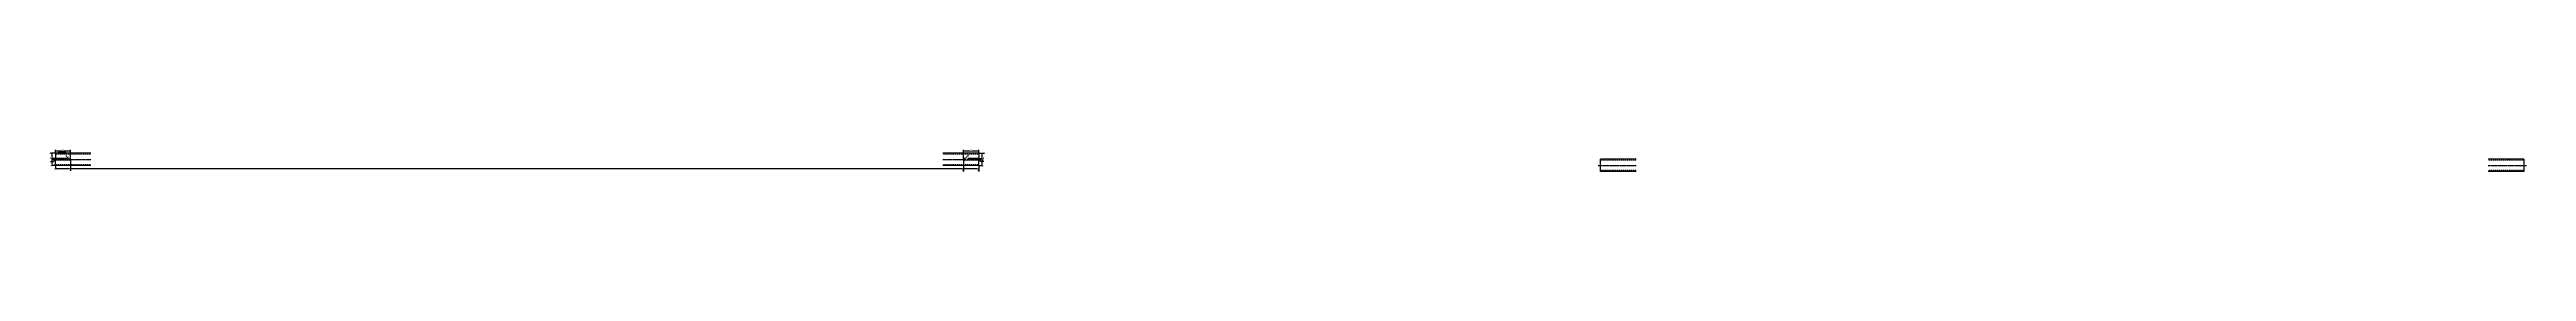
# Model space of a CAD drawing. Header units: millimetres. Extents: x 103 to 24248, y 5 to 225.
import ezdxf

# ---------------------------------------------------------------- set-up
doc = ezdxf.new("R2010")
doc.units = ezdxf.units.MM
doc.linetypes.add('DXK_LINE_DOT2', pattern=[3.9198, 1.9599, -1.9599])
doc.linetypes.add('DXK_LINE_DOT3', pattern=[5.9187, 2.979, -0.9799, 0.9799, -0.9799])
for name, color, linetype in [('MÅLSÆTNING', 7, 'Continuous'), ('STÅL', 7, 'Continuous'), ('TEKST', 7, 'Continuous')]:
    doc.layers.add(name, color=color, linetype=linetype)
doc.styles.add('Arial Narrow', font='ARIALN.TTF', dxfattribs={"height": 0.2})

msp = doc.modelspace()

# ---------------------------------------------------------------- hatches: boundary and pattern name
at = {"layer": 'MÅLSÆTNING', "linetype": 'Continuous'}
msp.add_hatch(color=7, dxfattribs=at).paths.add_polyline_path([(298, 130), (306, 120), (296, 128)])

# ---------------------------------------------------------------- linework, layer by layer
at = {"layer": 'MÅLSÆTNING', "color": 7, "linetype": 'Continuous'}
for p, q in [((158, 186), (105, 186)), ((158, 135), (111, 135)), ((129, 182), (126, 190)), ((126, 138), (129, 131)), ((128, 135), (128, 186)), ((306, 120), (263, 163)), ((9016, 213), (9008, 210)), ((9012, 129), (9012, 219)), ((9012, 211), (9160, 211)), ((9156, 210), (9164, 213)), ((9160, 189), (9160, 219))]:
    msp.add_line(p, q, dxfattribs=at)
msp.add_arc((300, 126), 8.5, 270, 360, dxfattribs=at)
at = {"layer": 'STÅL', "color": 7, "linetype": 'DXK_LINE_DOT3'}
for p, q in [((135, 126), (507, 126)), ((8812, 126), (9185, 126)), ((15198, 68), (15570, 68)), ((23875, 68), (24248, 68))]:
    msp.add_line(p, q, dxfattribs=at)
at = {"layer": 'STÅL', "color": 2, "linetype": 'Continuous'}
for p, q in [((160, 186), (160, 135)), ((507, 186), (160, 186)), ((300, 135), (160, 135)), ((160, 86), (160, 118)), ((300, 118), (160, 118)), ((160, 66), (160, 86)), ((507, 66), (160, 66)), ((303, 134), (300, 135)), ((300, 118), (303, 118)), ((9160, 186), (8812, 186)), ((9160, 66), (8812, 66)), ((9021, 135), (9017, 134)), ((9017, 118), (9021, 118)), ((9160, 135), (9021, 135)), ((9160, 118), (9021, 118)), ((9160, 186), (9160, 166)), ((9160, 166), (9160, 135)), ((9160, 66), (9160, 118)), ((15570, 128), (15223, 128)), ((15223, 8), (15223, 128)), ((15570, 8), (15223, 8)), ((24223, 128), (23875, 128)), ((24223, 8), (23875, 8)), ((24223, 128), (24223, 108)), ((24223, 108), (24223, 27)), ((24223, 27), (24223, 8))]:
    msp.add_line(p, q, dxfattribs=at)
at = {"layer": 'STÅL', "color": 7, "linetype": 'DXK_LINE_DOT2'}
for p, q in [((507, 178), (160, 178)), ((160, 68), (160, 86)), ((507, 74), (160, 74)), ((9160, 178), (8812, 178)), ((9160, 74), (8812, 74)), ((9160, 185), (9160, 166)), ((15570, 120), (15223, 120)), ((15570, 16), (15223, 16)), ((15371, 120), (15371, 128)), ((15371, 8), (15371, 16)), ((24223, 120), (23875, 120)), ((24223, 16), (23875, 16)), ((24075, 120), (24075, 128)), ((24075, 8), (24075, 16)), ((24223, 8), (24223, 20))]:
    msp.add_line(p, q, dxfattribs=at)
at = {"layer": 'STÅL', "color": 2, "linetype": 'Continuous'}
for centre, start, end in [((300, 126), 292.5, 67.5), ((9021, 126), 112.5, 247.5)]:
    msp.add_arc(centre, 8.5, start, end, dxfattribs=at)

# ---------------------------------------------------------------- next in the draw order: wipeouts: each hides what was drawn before it
at = {"color": 0, "linetype": 'Continuous'}
msp.add_wipeout([(125, 188), (125, 202), (103, 202), (103, 188)], dxfattribs=at).dxf.layer = 'MÅLSÆTNING'
at = {"color": 0}
for points in [[(295, 133), (305, 143), (279, 169), (269, 159)], [(9096, 213), (9096, 225), (9076, 225), (9076, 213)]]:
    msp.add_wipeout(points, dxfattribs=at).dxf.layer = 'MÅLSÆTNING'

# ---------------------------------------------------------------- next in the draw order: hatches: boundary and pattern name
at = {"layer": 'MÅLSÆTNING', "linetype": 'Continuous'}
msp.add_hatch(color=7, dxfattribs=at).paths.add_polyline_path([(9024, 128), (9015, 120), (9022, 130)])

# ---------------------------------------------------------------- next in the draw order: linework, layer by layer
at = {"layer": 'MÅLSÆTNING', "color": 7, "linetype": 'Continuous'}
for p, q in [((164, 213), (156, 210)), ((164, 38), (156, 35)), ((160, 189), (160, 219)), ((160, 211), (308, 211)), ((160, 64), (160, 26)), ((160, 36), (308, 36)), ((304, 210), (312, 213)), ((304, 35), (312, 38)), ((308, 129), (308, 219)), ((9015, 120), (9060, 166)), ((9196, 182), (9193, 190)), ((9193, 138), (9196, 131)), ((9195, 135), (9195, 186))]:
    msp.add_line(p, q, dxfattribs=at)
msp.add_arc((9021, 126), 8.5, 180, 270, dxfattribs=at)

# ---------------------------------------------------------------- next in the draw order: texts
at = {"layer": 'MÅLSÆTNING', "color": 3, "linetype": 'Continuous', "style": 'Arial Narrow'}
msp.add_text('120', height=9.54, dxfattribs=at).set_placement((105, 190))
at = {"layer": 'MÅLSÆTNING', "color": 3, "style": 'Arial Narrow'}
msp.add_text('R 8.50', height=9.54, rotation=-45.0001, dxfattribs=at).set_placement((272, 159))
msp.add_text('148', height=8.35, dxfattribs=at).set_placement((9078, 215))

# ---------------------------------------------------------------- next in the draw order: wipeouts: each hides what was drawn before it
at = {"color": 0, "linetype": 'Continuous'}
msp.add_wipeout([(158, 34), (144, 34), (144, 24), (158, 24)], dxfattribs=at).dxf.layer = 'MÅLSÆTNING'
at = {"color": 0}
for points in [[(244, 213), (244, 225), (224, 225), (224, 213)], [(9067, 150), (9057, 160), (9031, 134), (9041, 124)]]:
    msp.add_wipeout(points, dxfattribs=at).dxf.layer = 'MÅLSÆTNING'

# ---------------------------------------------------------------- next in the draw order: linework, layer by layer
at = {"layer": 'MÅLSÆTNING', "color": 7, "linetype": 'Continuous'}
for p, q in [((111, 105), (140, 105)), ((158, 66), (117, 66)), ((129, 101), (126, 109)), ((126, 70), (129, 62)), ((128, 66), (128, 105)), ((140, 105), (153, 118)), ((153, 118), (158, 118)), ((308, 124), (308, 14)), ((9008, 35), (9016, 38)), ((9012, 124), (9012, 8)), ((9156, 35), (9164, 38)), ((9160, 64), (9160, 8)), ((9163, 186), (9217, 186)), ((9163, 135), (9211, 135))]:
    msp.add_line(p, q, dxfattribs=at)

# ---------------------------------------------------------------- next in the draw order: texts
at = {"layer": 'MÅLSÆTNING', "color": 3, "linetype": 'Continuous', "style": 'Arial Narrow'}
msp.add_text('0', height=9.54, rotation=90.0002, dxfattribs=at).set_placement((156, 26))
at = {"layer": 'MÅLSÆTNING', "color": 3, "style": 'Arial Narrow'}
msp.add_text('148', height=8.35, dxfattribs=at).set_placement((226, 215))
msp.add_text('R 8.50', height=9.54, rotation=45.0001, dxfattribs=at).set_placement((9041, 127))

# ---------------------------------------------------------------- next in the draw order: wipeouts: each hides what was drawn before it
at = {"color": 0, "linetype": 'Continuous'}
for points in [[(125, 107), (125, 121), (109, 121), (109, 107)], [(306, 34), (292, 34), (292, 12), (306, 12)], [(9219, 188), (9219, 202), (9197, 202), (9197, 188)]]:
    msp.add_wipeout(points, dxfattribs=at).dxf.layer = 'MÅLSÆTNING'

# ---------------------------------------------------------------- next in the draw order: linework, layer by layer
at = {"layer": 'MÅLSÆTNING', "color": 7, "linetype": 'Continuous'}
for p, q in [((312, 38), (304, 35)), ((308, 124), (308, 14)), ((308, 36), (9012, 36))]:
    msp.add_line(p, q, dxfattribs=at)

# ---------------------------------------------------------------- next in the draw order: texts
at = {"layer": 'MÅLSÆTNING', "color": 3, "linetype": 'Continuous', "style": 'Arial Narrow'}
msp.add_text('148', height=9.54, rotation=90.0002, dxfattribs=at).set_placement((304, 14))
msp.add_text('120', height=9.54, dxfattribs=at).set_placement((9199, 190))

# ---------------------------------------------------------------- next in the draw order: wipeouts: each hides what was drawn before it
at = {"color": 0, "linetype": 'Continuous'}
msp.add_wipeout([(125, 68), (125, 82), (115, 82), (115, 68)], dxfattribs=at).dxf.layer = 'MÅLSÆTNING'

# ---------------------------------------------------------------- next in the draw order: linework, layer by layer
at = {"layer": 'MÅLSÆTNING', "color": 7, "linetype": 'Continuous'}
for p, q in [((158, 135), (111, 135)), ((111, 105), (140, 105)), ((126, 138), (129, 131)), ((129, 101), (126, 109)), ((128, 105), (128, 135)), ((140, 105), (153, 118)), ((153, 118), (158, 118))]:
    msp.add_line(p, q, dxfattribs=at)

# ---------------------------------------------------------------- next in the draw order: texts
at = {"layer": 'MÅLSÆTNING', "color": 3, "linetype": 'Continuous', "style": 'Arial Narrow'}
for s, p in [('52', (111, 109)), ('0', (117, 70))]:
    msp.add_text(s, height=9.54, dxfattribs=at).set_placement(p)

# ---------------------------------------------------------------- next in the draw order: wipeouts: each hides what was drawn before it
at = {"color": 0, "linetype": 'Continuous'}
msp.add_wipeout([(9010, 34), (8996, 34), (8996, 5), (9010, 5)], dxfattribs=at).dxf.layer = 'MÅLSÆTNING'

# ---------------------------------------------------------------- next in the draw order: linework, layer by layer
at = {"layer": 'MÅLSÆTNING', "color": 7, "linetype": 'Continuous'}
for p, q in [((9016, 38), (9008, 35)), ((9012, 124), (9012, 8)), ((9012, 36), (9160, 36))]:
    msp.add_line(p, q, dxfattribs=at)

# ---------------------------------------------------------------- next in the draw order: texts
at = {"layer": 'MÅLSÆTNING', "color": 3, "linetype": 'Continuous', "style": 'Arial Narrow'}
msp.add_text('8852', height=9.54, rotation=90.0002, dxfattribs=at).set_placement((9008, 8))

# ---------------------------------------------------------------- next in the draw order: wipeouts: each hides what was drawn before it
at = {"color": 0, "linetype": 'Continuous'}
msp.add_wipeout([(125, 137), (125, 151), (109, 151), (109, 137)], dxfattribs=at).dxf.layer = 'MÅLSÆTNING'

# ---------------------------------------------------------------- next in the draw order: texts
at = {"layer": 'MÅLSÆTNING', "color": 3, "linetype": 'Continuous', "style": 'Arial Narrow'}
msp.add_text('69', height=9.54, dxfattribs=at).set_placement((111, 139))

# ---------------------------------------------------------------- next in the draw order: wipeouts: each hides what was drawn before it
at = {"color": 0, "linetype": 'Continuous'}
msp.add_wipeout([(9158, 34), (9144, 34), (9144, 5), (9158, 5)], dxfattribs=at).dxf.layer = 'MÅLSÆTNING'

# ---------------------------------------------------------------- next in the draw order: linework, layer by layer
at = {"layer": 'MÅLSÆTNING', "color": 7, "linetype": 'Continuous'}
for p, q in [((9170, 118), (9163, 118)), ((9163, 66), (9205, 66)), ((9182, 105), (9170, 118)), ((9211, 105), (9182, 105)), ((9196, 101), (9193, 109)), ((9193, 70), (9196, 62)), ((9195, 66), (9195, 105))]:
    msp.add_line(p, q, dxfattribs=at)

# ---------------------------------------------------------------- next in the draw order: texts
at = {"layer": 'MÅLSÆTNING', "color": 3, "linetype": 'Continuous', "style": 'Arial Narrow'}
msp.add_text('9000', height=9.54, rotation=90.0002, dxfattribs=at).set_placement((9156, 8))

# ---------------------------------------------------------------- next in the draw order: wipeouts: each hides what was drawn before it
at = {"color": 0}
msp.add_wipeout([(208, 188), (208, 197), (193, 197), (193, 188)], dxfattribs=at).dxf.layer = 'TEKST'

# ---------------------------------------------------------------- next in the draw order: wipeouts: each hides what was drawn before it
at = {"color": 0, "linetype": 'Continuous'}
msp.add_wipeout([(9213, 107), (9213, 121), (9197, 121), (9197, 107)], dxfattribs=at).dxf.layer = 'MÅLSÆTNING'
at = {"color": 0}
msp.add_wipeout([(208, 188), (208, 197), (193, 197), (193, 188)], dxfattribs=at).dxf.layer = 'TEKST'

# ---------------------------------------------------------------- next in the draw order: wipeouts: each hides what was drawn before it
at = {"color": 0, "linetype": 'Continuous'}
msp.add_wipeout([(9207, 68), (9207, 82), (9197, 82), (9197, 68)], dxfattribs=at).dxf.layer = 'MÅLSÆTNING'
at = {"color": 0}
msp.add_wipeout([(261, 188), (261, 194), (211, 194), (211, 188)], dxfattribs=at).dxf.layer = 'TEKST'

# ---------------------------------------------------------------- next in the draw order: linework, layer by layer
at = {"layer": 'MÅLSÆTNING', "color": 7, "linetype": 'Continuous'}
for p, q in [((9163, 135), (9211, 135)), ((9170, 118), (9163, 118)), ((9182, 105), (9170, 118)), ((9211, 105), (9182, 105)), ((9193, 138), (9196, 131)), ((9196, 101), (9193, 109)), ((9195, 105), (9195, 135))]:
    msp.add_line(p, q, dxfattribs=at)

# ---------------------------------------------------------------- next in the draw order: texts
at = {"layer": 'MÅLSÆTNING', "color": 3, "linetype": 'Continuous', "style": 'Arial Narrow'}
for s, p in [('52', (9199, 109)), ('0', (9199, 70))]:
    msp.add_text(s, height=9.54, dxfattribs=at).set_placement(p)

# ---------------------------------------------------------------- next in the draw order: wipeouts: each hides what was drawn before it
at = {"color": 0}
msp.add_wipeout([(261, 188), (261, 194), (211, 194), (211, 188)], dxfattribs=at).dxf.layer = 'TEKST'

# ---------------------------------------------------------------- next in the draw order: linework, layer by layer
at = {"layer": 'TEKST', "color": 7, "linetype": 'Continuous'}
for p, q in [((191, 198), (262, 198)), ((191, 186), (191, 198)), ((191, 186), (262, 186)), ((262, 186), (262, 198))]:
    msp.add_line(p, q, dxfattribs=at)

# ---------------------------------------------------------------- next in the draw order: texts
at = {"layer": 'TEKST', "color": 3, "style": 'Arial Narrow'}
for s, height, p in [('x15', 8.35, (193, 188)), ('RHS120X120X8', 5.97, (211, 188))]:
    msp.add_text(s, height=height, dxfattribs=at).set_placement(p)

# ---------------------------------------------------------------- next in the draw order: wipeouts: each hides what was drawn before it
at = {"color": 0, "linetype": 'Continuous'}
msp.add_wipeout([(9213, 137), (9213, 151), (9197, 151), (9197, 137)], dxfattribs=at).dxf.layer = 'MÅLSÆTNING'

# ---------------------------------------------------------------- next in the draw order: texts
at = {"layer": 'MÅLSÆTNING', "color": 3, "linetype": 'Continuous', "style": 'Arial Narrow'}
msp.add_text('69', height=9.54, dxfattribs=at).set_placement((9199, 139))

doc.saveas('drawing.dxf')
